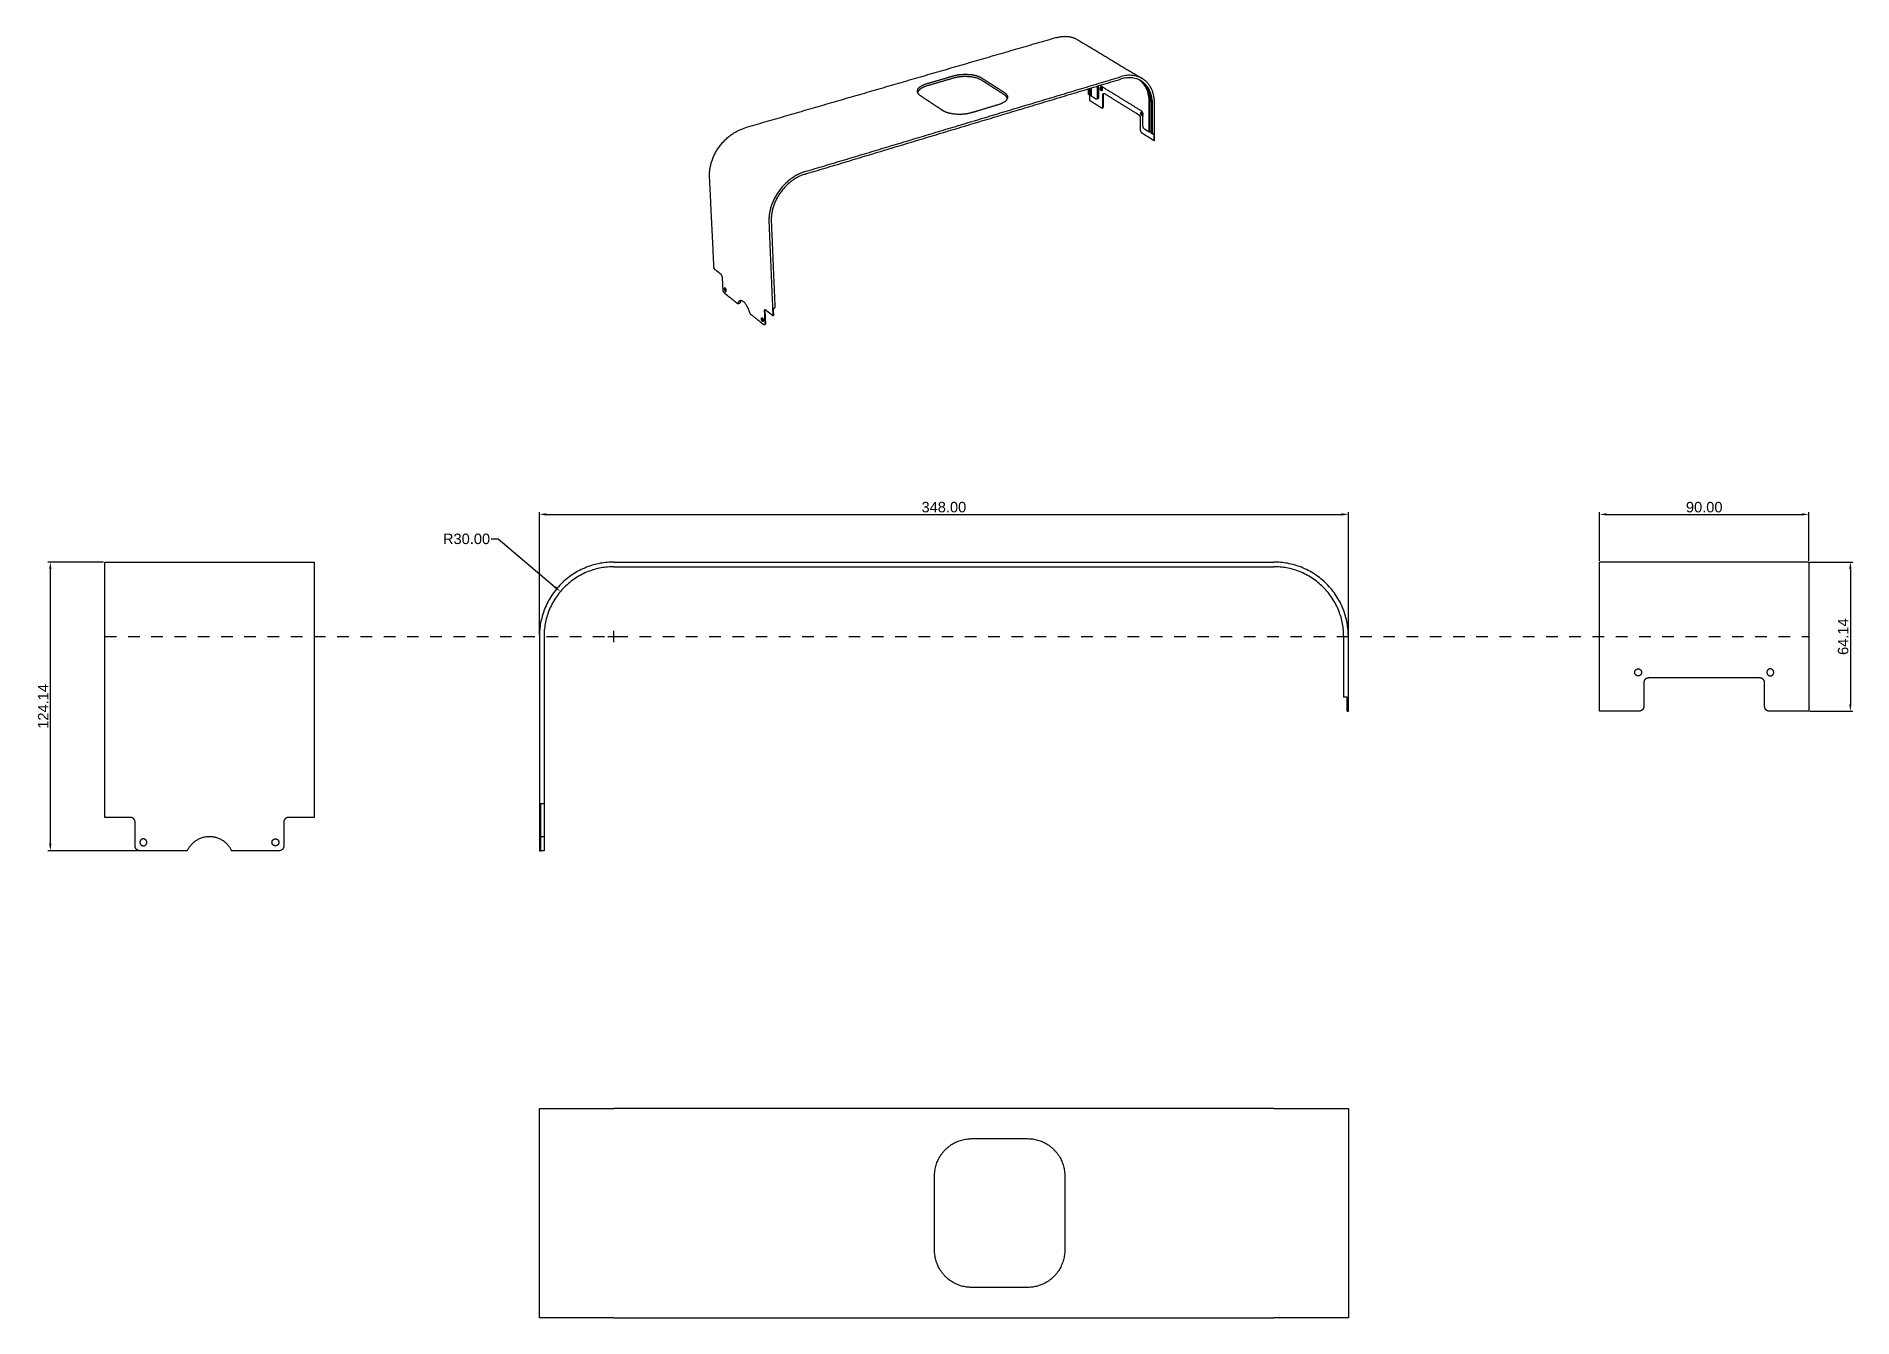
# Model space of a CAD drawing. Header units: millimetres. Extents: x 1430 to 4127, y -46 to 522.
# Drawn here: x 2257 to 3039, y -46 to 506 of the extents above; entities that cross this region are included whole.
import ezdxf

# ---------------------------------------------------------------- set-up
doc = ezdxf.new("R2010")
doc.units = ezdxf.units.MM
doc.header["$MEASUREMENT"] = 0
doc.linetypes.add('Tratteggiato', pattern=[10, 5, -5])
for name, color, linetype, true_color in [('2D', 7, 'Continuous', 0xfcfcfc), ('assi', 4, 'Tratteggiato', 0x00ffff), ('Quote e info', 96, 'Continuous', 0x007f00)]:
    doc.layers.add(name, color=color, linetype=linetype, true_color=true_color)
doc.styles.add('Arial', font='arial.ttf')
doc.dimstyles.new('Millimetro Piccolo', dxfattribs={"dimtxt": 4.5, "dimasz": 3, "dimexe": 1, "dimexo": 0.5, "dimgap": 0.8, "dimtad": 1, "dimtoh": 1, "dimzin": 1, "dimdsep": 46, "dimtxsty": 'Arial', "dimcen": 2.5, "dimadec": 1, "dimazin": 0, "dimtfac": 1, "dimtdec": 4, "dimtix": 1, "dimtmove": 1, "dimatfit": 3, "dimfxl": 1, "dimtolj": 1, "dimtzin": 1, "dimarcsym": 0})

msp = doc.modelspace()

# ---------------------------------------------------------------- blocks, each defined once
blk = doc.blocks.new('*D14')
at = {"layer": 'Defpoints', "color": 0, "transparency": 16777216}
for p in [(2482.79, 266.69), (2505.73, 247.35)]:
    blk.add_point(p, dxfattribs=at)
at = {"layer": 'Quote e info', "color": 0, "lineweight": -2, "transparency": 16777216}
for p, q in [((2452.93, 289.32), (2455.93, 289.32)), ((2455.93, 289.32), (2480.5, 268.62)), ((2503.23, 247.35), (2508.23, 247.35)), ((2505.73, 244.85), (2505.73, 249.85))]:
    blk.add_line(p, q, dxfattribs=at)
at = {"layer": 'Quote e info', "color": 0, "transparency": 16777216}
blk.add_solid([(2480.82, 269), (2480.17, 268.24), (2482.79, 266.69)], dxfattribs=at)
at = {"layer": 'Quote e info', "color": 0, "transparency": 16777216, "insert": (2442.39, 289.32), "char_height": 4.5, "attachment_point": 5, "style": 'Arial'}
blk.add_mtext('\\A1;R30.00', dxfattribs=at)
blk = doc.blocks.new('*D15')
at = {"layer": 'Defpoints', "color": 0, "transparency": 16777216}
for p in [(2286.79, 279.35), (2263.33, 155.21), (2301.79, 155.21)]:
    blk.add_point(p, dxfattribs=at)
at = {"layer": 'Quote e info', "color": 0, "lineweight": -2, "transparency": 16777216}
for p, q in [((2286.29, 279.35), (2262.33, 279.35)), ((2263.33, 276.35), (2263.33, 158.21)), ((2301.29, 155.21), (2262.33, 155.21))]:
    blk.add_line(p, q, dxfattribs=at)
at = {"layer": 'Quote e info', "color": 0, "transparency": 16777216}
for points in [[(2262.83, 276.35), (2263.83, 276.35), (2263.33, 279.35)], [(2262.83, 158.21), (2263.83, 158.21), (2263.33, 155.21)]]:
    blk.add_solid(points, dxfattribs=at)
at = {"layer": 'Quote e info', "color": 0, "transparency": 16777216, "insert": (2260.28, 217.28), "char_height": 4.5, "attachment_point": 5, "rotation": 90, "style": 'Arial'}
blk.add_mtext('\\A1;124.14', dxfattribs=at)
blk = doc.blocks.new('*D16')
at = {"layer": 'Defpoints', "color": 0, "transparency": 16777216}
for p in [(3019.82, 279.35), (3019.82, 215.21), (3037.69, 215.21)]:
    blk.add_point(p, dxfattribs=at)
at = {"layer": 'Quote e info', "color": 0, "lineweight": -2, "transparency": 16777216}
for p, q in [((3020.32, 279.35), (3038.69, 279.35)), ((3037.69, 276.35), (3037.69, 218.21)), ((3020.32, 215.21), (3038.69, 215.21))]:
    blk.add_line(p, q, dxfattribs=at)
at = {"layer": 'Quote e info', "color": 0, "transparency": 16777216}
for points in [[(3037.19, 276.35), (3038.19, 276.35), (3037.69, 279.35)], [(3037.19, 218.21), (3038.19, 218.21), (3037.69, 215.21)]]:
    blk.add_solid(points, dxfattribs=at)
at = {"layer": 'Quote e info', "color": 0, "transparency": 16777216, "insert": (3034.59, 247.28), "char_height": 4.5, "attachment_point": 5, "rotation": 90, "style": 'Arial'}
blk.add_mtext('\\A1;64.14', dxfattribs=at)
blk = doc.blocks.new('*D17')
at = {"layer": 'Defpoints', "color": 0, "transparency": 16777216}
for p in [(3019.82, 299.87), (2929.82, 279.35), (3019.82, 279.35)]:
    blk.add_point(p, dxfattribs=at)
at = {"layer": 'Quote e info', "color": 0, "lineweight": -2, "transparency": 16777216}
for p, q in [((2929.82, 279.85), (2929.82, 300.87)), ((2932.82, 299.87), (3016.82, 299.87)), ((3019.82, 279.85), (3019.82, 300.87))]:
    blk.add_line(p, q, dxfattribs=at)
at = {"layer": 'Quote e info', "color": 0, "transparency": 16777216}
for points in [[(2932.82, 300.37), (2932.82, 299.37), (2929.82, 299.87)], [(3016.82, 300.37), (3016.82, 299.37), (3019.82, 299.87)]]:
    blk.add_solid(points, dxfattribs=at)
at = {"layer": 'Quote e info', "color": 0, "transparency": 16777216, "insert": (2974.82, 302.96), "char_height": 4.5, "attachment_point": 5, "style": 'Arial'}
blk.add_mtext('\\A1;90.00', dxfattribs=at)
blk = doc.blocks.new('*D18')
at = {"layer": 'Defpoints', "color": 0, "transparency": 16777216}
for p in [(2821.73, 299.87), (2473.73, 247.35), (2821.73, 247.35)]:
    blk.add_point(p, dxfattribs=at)
at = {"layer": 'Quote e info', "color": 0, "lineweight": -2, "transparency": 16777216}
for p, q in [((2473.73, 247.85), (2473.73, 300.87)), ((2476.73, 299.87), (2818.73, 299.87)), ((2821.73, 247.85), (2821.73, 300.87))]:
    blk.add_line(p, q, dxfattribs=at)
at = {"layer": 'Quote e info', "color": 0, "transparency": 16777216}
for points in [[(2476.73, 300.37), (2476.73, 299.37), (2473.73, 299.87)], [(2818.73, 300.37), (2818.73, 299.37), (2821.73, 299.87)]]:
    blk.add_solid(points, dxfattribs=at)
at = {"layer": 'Quote e info', "color": 0, "transparency": 16777216, "insert": (2647.73, 302.97), "char_height": 4.5, "attachment_point": 5, "style": 'Arial'}
blk.add_mtext('\\A1;348.00', dxfattribs=at)

# ---------------------------------------------------------------- dimensions: what is measured, and where the dimension line sits
at = {"layer": 'Quote e info'}
for base, p1, p2, picture, middle in [((2821.73, 299.866), (2473.73, 247.354), (2821.73, 247.354), '*D18', (2647.73, 302.965)), ((3019.818, 299.866), (2929.818, 279.354), (3019.818, 279.354), '*D17', (2974.818, 302.964))]:
    dim = msp.add_linear_dim(base=base, p1=p1, p2=p2, dimstyle='Millimetro Piccolo', dxfattribs=at)
    dim.commit()
    dim.dimension.update_dxf_attribs({"geometry": picture, "text_midpoint": middle})
dim = msp.add_radius_dim(center=(2505.73, 247.354), mpoint=(2482.789, 266.686), dimstyle='Millimetro Piccolo', override={"dimtad": 0, "dimtofl": 0}, dxfattribs=at)
dim.commit()
dim.dimension.update_dxf_attribs({"geometry": '*D14', "text_midpoint": (2455.931, 289.318), "dimtype": 164})
for base, p1, p2, picture, middle in [((2263.334, 155.21), (2286.787, 279.354), (2301.787, 155.21), '*D15', (2260.275, 217.282)), ((3037.686, 215.21), (3019.818, 279.354), (3019.818, 215.21), '*D16', (3034.588, 247.282))]:
    dim = msp.add_linear_dim(base=base, p1=p1, p2=p2, angle=90, dimstyle='Millimetro Piccolo', dxfattribs=at)
    dim.commit()
    dim.dimension.update_dxf_attribs({"geometry": picture, "text_midpoint": middle})

# ---------------------------------------------------------------- linework, layer by layer
at = {"layer": '2D'}
for points, degree in [([(2696.253, 504.97), (2629.23, 485.538), (2562.208, 466.105)], 2), ([(2705.263, 504.066), (2719.133, 495.721), (2733.003, 487.376)], 2), ([(2588.064, 447.306), (2656.026, 467.739), (2723.988, 488.172)], 2), ([(2588.104, 446.257), (2656.048, 466.714), (2723.991, 487.17)], 2), ([(2709.754, 482.884), (2709.762, 481.756), (2709.77, 480.629)], 2), ([(2710.214, 480.353), (2709.992, 480.491), (2709.77, 480.629)], 2), ([(2710.196, 483.017), (2710.205, 481.685), (2710.214, 480.353)], 2), ([(2710.214, 480.353), (2710.433, 480.419), (2710.653, 480.485)], 2), ([(2710.43, 480.418), (2710.438, 479.179), (2710.447, 477.94)], 2), ([(2710.653, 480.485), (2710.644, 481.817), (2710.635, 483.149)], 2), ([(2710.653, 480.485), (2710.929, 480.314), (2711.205, 480.143)], 2), ([(2711.208, 479.737), (2711.196, 481.526), (2711.184, 483.314)], 2), ([(2713.085, 478.574), (2712.146, 479.156), (2711.208, 479.737)], 2), ([(2714.044, 478.715), (2713.719, 478.617), (2713.394, 478.518)], 2), ([(2713.654, 484.058), (2713.669, 481.611), (2713.683, 479.165)], 2), ([(2714.342, 479.365), (2714.328, 481.811), (2714.313, 484.256)], 2), ([(2732.753, 473.384), (2723.777, 478.894), (2714.801, 484.403)], 2), ([(2735.955, 477.263), (2735.956, 472.973), (2735.958, 468.683), (2735.96, 464.393)], 3), ([(2716.099, 474.759), (2715.993, 474.726), (2715.886, 474.694)], 2), ([(2733.386, 466.968), (2733.383, 469.492), (2733.381, 472.016)], 2), ([(2736.999, 463.75), (2736.998, 468.043), (2736.997, 472.336), (2736.997, 476.629)], 3), ([(2737.471, 463.456), (2737.471, 469.898), (2737.472, 476.34)], 2), ([(2738.358, 463.734), (2738.36, 470.174), (2738.361, 476.614)], 2), ([(2735.96, 464.393), (2734.987, 464.997), (2734.013, 465.6)], 2), ([(2735.96, 464.393), (2736.181, 464.463), (2736.403, 464.532)], 2), ([(2736.403, 464.532), (2736.701, 464.347), (2736.998, 464.163)], 2), ([(2737.471, 463.456), (2737.235, 463.603), (2736.999, 463.75)], 2), ([(2738.136, 463.665), (2737.804, 463.561), (2737.471, 463.456)], 2), ([(2738.136, 460.721), (2738.136, 462.193), (2738.136, 463.665)], 2), ([(2738.357, 460.79), (2738.358, 462.262), (2738.358, 463.734)], 2), ([(2738.136, 460.721), (2738.247, 460.755), (2738.357, 460.79)], 2), ([(2548.725, 408.53), (2547.834, 426.759), (2546.942, 444.987)], 2), ([(2572.458, 425.591), (2573.25, 406.983), (2574.042, 388.374)], 2), ([(2573.48, 425.906), (2574.267, 407.303), (2575.053, 388.7)], 2), ([(2548.873, 405.516), (2548.799, 407.023), (2548.725, 408.53)], 2), ([(2559.262, 390.547), (2559.637, 390.667), (2560.011, 390.787)], 2), ([(2559.262, 390.547), (2559.137, 390.507), (2559.012, 390.467)], 2), ([(2574.042, 388.374), (2574.108, 386.836), (2574.173, 385.298)], 2), ([(2574.426, 385.38), (2574.299, 385.339), (2574.173, 385.298)], 2), ([(2574.295, 388.455), (2574.674, 388.578), (2575.053, 388.7)], 2), ([(2574.295, 388.455), (2574.36, 386.918), (2574.426, 385.38)], 2), ([(2570.731, 381.454), (2570.612, 381.416), (2570.493, 381.377)], 2), ([(2286.787, 279.354), (2331.787, 279.354), (2376.787, 279.354)], 2), ([(2286.787, 247.354), (2286.787, 263.354), (2286.787, 279.354)], 2), ([(2376.787, 279.354), (2376.787, 263.354), (2376.787, 247.354)], 2), ([(2505.73, 279.354), (2647.73, 279.354), (2789.73, 279.354)], 2), ([(2505.73, 277.354), (2647.73, 277.354), (2789.73, 277.354)], 2), ([(2929.818, 247.354), (2929.818, 263.354), (2929.818, 279.354)], 2), ([(3019.818, 279.354), (2974.818, 279.354), (2929.818, 279.354)], 2), ([(3019.818, 279.354), (3019.818, 263.354), (3019.818, 247.354)], 2), ([(2286.787, 175.498), (2286.787, 211.426), (2286.787, 247.354)], 2), ([(2376.787, 247.354), (2376.787, 211.426), (2376.787, 175.498)], 2), ([(2473.73, 247.354), (2473.73, 211.426), (2473.73, 175.498)], 2), ([(2475.73, 247.354), (2475.73, 211.426), (2475.73, 175.498)], 2), ([(2819.73, 221.21), (2819.73, 234.282), (2819.73, 247.354)], 2), ([(2821.73, 221.21), (2821.73, 234.282), (2821.73, 247.354)], 2), ([(2929.818, 221.21), (2929.818, 234.282), (2929.818, 247.354)], 2), ([(3019.818, 247.354), (3019.818, 234.282), (3019.818, 221.21)], 2), ([(2821.23, 221.21), (2820.48, 221.21), (2819.73, 221.21)], 2), ([(2821.23, 215.21), (2821.23, 218.21), (2821.23, 221.21)], 2), ([(2821.73, 215.21), (2821.73, 218.21), (2821.73, 221.21)], 2), ([(2929.818, 215.21), (2929.818, 218.21), (2929.818, 221.21)], 2), ([(3019.818, 221.21), (3019.818, 218.21), (3019.818, 215.21)], 2), ([(2821.23, 215.21), (2821.48, 215.21), (2821.73, 215.21)], 2), ([(2286.787, 169.498), (2286.787, 172.498), (2286.787, 175.498)], 2), ([(2376.787, 175.498), (2376.787, 172.498), (2376.787, 169.498)], 2), ([(2473.73, 175.498), (2473.73, 172.498), (2473.73, 169.498)], 2), ([(2474.23, 175.498), (2474.23, 172.498), (2474.23, 169.498)], 2), ([(2474.23, 175.498), (2474.98, 175.498), (2475.73, 175.498)], 2), ([(2475.73, 175.498), (2475.73, 174.832), (2475.73, 174.165), (2475.73, 173.498)], 3), ([(2475.73, 173.498), (2475.73, 168.354), (2475.73, 163.21)], 2), ([(2474.23, 169.498), (2473.98, 169.498), (2473.73, 169.498)], 2), ([(2473.73, 169.498), (2473.73, 162.354), (2473.73, 155.21)], 2), ([(2474.23, 169.498), (2474.23, 162.354), (2474.23, 155.21)], 2), ([(2475.73, 161.21), (2474.98, 161.21), (2474.23, 161.21)], 2), ([(2475.73, 163.21), (2475.73, 162.211), (2475.73, 161.211)], 2), ([(2475.73, 161.21), (2475.73, 160.21), (2475.73, 159.21)], 2), ([(2475.73, 159.21), (2475.73, 157.212), (2475.73, 155.214)], 2), ([(2473.73, 155.21), (2473.98, 155.21), (2474.23, 155.21)], 2), ([(2475.73, 155.21), (2474.98, 155.21), (2474.23, 155.21)], 2), ([(2475.73, 155.21), (2475.73, 155.212), (2475.73, 155.214)], 2), ([(2473.73, -45.659), (2473.73, -0.659), (2473.73, 44.341)], 2), ([(2473.73, 44.341), (2489.73, 44.341), (2505.73, 44.341)], 2), ([(2789.73, 44.341), (2647.73, 44.341), (2505.73, 44.341)], 2), ([(2789.73, 44.341), (2805.73, 44.341), (2821.73, 44.341)], 2), ([(2821.73, 44.341), (2821.73, -0.659), (2821.73, -45.659)], 2), ([(2505.73, -45.659), (2489.73, -45.659), (2473.73, -45.659)], 2), ([(2505.73, -45.659), (2647.73, -45.659), (2789.73, -45.659)], 2), ([(2821.73, -45.659), (2805.73, -45.659), (2789.73, -45.659)], 2)]:
    msp.add_open_spline(points, degree=degree, dxfattribs=at)
for points, weights, degree in [([(2696.253, 504.97), (2701.319, 506.439), (2705.263, 504.066)], [2847.39699635, 2487.43056759, 2448.33890413], 2), ([(2738.361, 476.614), (2738.365, 492.494), (2723.988, 488.172)], [2807.42402225, 1977.1502739, 2778.7721194], 2), ([(2737.472, 476.34), (2737.472, 491.229), (2723.991, 487.17)], [2806.34023395, 1976.88381248, 2779.47907502], 2), ([(2732.675, 472.49), (2732.675, 472.687), (2732.724, 472.836), (2732.804, 472.918)], [2826.67274715, 2826.53079655, 2826.28154469, 2825.99042308], 3), ([(2546.942, 444.987), (2546.138, 461.446), (2562.208, 466.105)], [2687.46973504, 1892.32978398, 2693.49905778], 2), ([(2588.064, 447.306), (2571.743, 442.399), (2572.458, 425.591)], [2624.87418082, 1843.80466812, 2618.84485808], 2), ([(2588.104, 446.257), (2572.814, 441.653), (2573.48, 425.906)], [2625.58113645, 1845.07091756, 2619.92864638], 2), ([(2569.54, 384.464), (2569.492, 384.379), (2569.467, 384.247), (2569.475, 384.076)], [2663.6655395, 2663.89651387, 2664.09066236, 2664.20954734], 3), ([(2505.73, 279.354), (2473.73, 279.354), (2473.73, 247.354)], [1, 0.707106781185, 1], 2), ([(2505.73, 277.354), (2475.73, 277.354), (2475.73, 247.354)], [1, 0.707106900397, 1], 2), ([(2821.73, 247.354), (2821.73, 279.354), (2789.73, 279.354)], [1, 0.707106781187, 1], 2), ([(2819.73, 247.354), (2819.73, 277.354), (2789.73, 277.354)], [1, 0.707106900396, 1], 2)]:
    msp.add_rational_spline(points, weights, degree=degree, dxfattribs=at)
for points, weights, degree, knots in [([(2647.247, 473.576), (2648.525, 472.729), (2650.559, 472.155), (2655.239, 471.807), (2657.689, 472.049), (2659.707, 472.652), (2663.5, 473.786), (2667.282, 474.917), (2671.052, 476.045), (2673.047, 476.641), (2674.439, 477.545), (2675.409, 479.563), (2674.951, 480.594), (2673.656, 481.422), (2670.413, 483.496), (2667.19, 485.557), (2663.985, 487.607), (2662.715, 488.419), (2660.719, 488.967), (2656.148, 489.298), (2653.757, 489.068), (2651.781, 488.493), (2648.047, 487.404), (2644.302, 486.313), (2640.545, 485.218), (2638.548, 484.636), (2637.124, 483.75), (2636.051, 481.756), (2636.451, 480.729), (2637.704, 479.899), (2640.866, 477.804), (2644.047, 475.696), (2647.247, 473.576)], [2721.77595067, 2718.54031311, 2716.35068035, 2715.02679649, 2715.94677048, 2718.24627894, 2722.58143214, 2726.91658534, 2731.25173854, 2733.55124762, 2737.04192502, 2744.86979937, 2748.88638725, 2752.12202306, 2760.25534181, 2768.38866056, 2776.52197931, 2779.75761688, 2781.94724828, 2783.2711306, 2782.35115683, 2780.05165104, 2775.71649784, 2771.38134464, 2767.04619144, 2764.7466822, 2761.25600551, 2753.42812958, 2749.41154189, 2746.17590692, 2738.04258817, 2729.90926942, 2721.77595067], 3, [1755.7118802, 1755.7118802, 1755.7118802, 1755.7118802, 1768.2782509, 1768.2782509, 1780.8446214, 1780.8446214, 1780.8446214, 1804.8446214, 1804.8446214, 1804.8446214, 1817.410992, 1817.410992, 1829.9773626, 1829.9773626, 1829.9773626, 1861.9773626, 1861.9773626, 1861.9773626, 1874.5437336, 1874.5437336, 1887.1101038, 1887.1101038, 1887.1101038, 1911.1101038, 1911.1101038, 1911.1101038, 1923.6764771, 1923.6764771, 1936.2428451, 1936.2428451, 1936.2428451, 1968.2428451, 1968.2428451, 1968.2428451, 1968.2428451]), ([(2675.043, 478.863), (2674.863, 479.417), (2674.4, 479.947), (2673.672, 480.413), (2670.43, 482.489), (2667.208, 484.553), (2664.004, 486.605), (2662.734, 487.418), (2660.738, 487.967), (2656.169, 488.298), (2653.778, 488.068), (2651.803, 487.492), (2648.07, 486.402), (2644.326, 485.309), (2640.57, 484.213), (2638.573, 483.63), (2637.149, 482.744), (2636.541, 481.611), (2636.486, 481.475), (2636.447, 481.339)], [2746.78961091, 2748.94485677, 2751.01028357, 2752.82897869, 2760.96229744, 2769.09561619, 2777.22893494, 2780.46457251, 2782.65420391, 2783.97808623, 2783.05811245, 2780.75860667, 2776.42345347, 2772.08830027, 2767.75314707, 2765.45363783, 2761.96296114, 2757.51796489, 2756.98501762, 2756.45238773], 3, [1822.9140223, 1822.9140223, 1822.9140223, 1822.9140223, 1829.9773626, 1829.9773626, 1829.9773626, 1861.9773626, 1861.9773626, 1861.9773626, 1874.5437336, 1874.5437336, 1887.1101038, 1887.1101038, 1887.1101038, 1911.1101038, 1911.1101038, 1911.1101038, 1923.6764771, 1923.6764771, 1925.3815284, 1925.3815284, 1925.3815284, 1925.3815284]), ([(2710.447, 477.94), (2712.151, 476.88), (2713.861, 475.817), (2715.576, 474.751), (2715.736, 474.651), (2715.89, 474.656), (2716.003, 474.767), (2716.116, 474.877), (2716.178, 475.083), (2716.177, 475.339), (2716.168, 476.996), (2716.159, 478.655), (2716.15, 480.315), (2716.149, 480.572), (2716.211, 480.779), (2716.324, 480.89), (2716.437, 481.001), (2716.591, 481.008), (2716.753, 480.909), (2721.641, 477.898), (2726.572, 474.862), (2731.545, 471.799), (2731.71, 471.697), (2731.869, 471.496), (2731.987, 471.24), (2732.104, 470.984), (2732.17, 470.694), (2732.171, 470.435), (2732.173, 468.756), (2732.175, 467.078), (2732.177, 465.402), (2732.178, 465.143), (2732.244, 464.854), (2732.361, 464.598), (2732.478, 464.342), (2732.637, 464.14), (2732.803, 464.037), (2734.575, 462.935), (2736.353, 461.829), (2738.136, 460.721)], [2887.14013422, 2882.81930863, 2878.49848304, 2874.17765746, 2873.77320304, 2873.3108314, 2872.89225904, 2872.47368668, 2872.13320085, 2871.94570456, 2870.73351716, 2869.52132976, 2868.30914236, 2868.12164607, 2867.78116025, 2867.36258788, 2866.94401562, 2866.48164411, 2866.07718947, 2853.87721127, 2841.67723306, 2829.47725486, 2829.07280044, 2828.75939403, 2828.60598146, 2828.4525689, 2828.47171693, 2828.65921322, 2829.87140062, 2831.08358802, 2832.29577543, 2832.48327172, 2832.50241975, 2832.34900719, 2832.19559462, 2831.88218821, 2831.47773379, 2827.15690828, 2822.83608277, 2818.51525726], 3, [365.5741971, 365.5741971, 365.5741971, 365.5741971, 382.5741971, 382.5741971, 382.5741971, 384.1449935, 384.1449935, 384.1449935, 385.7157898, 385.7157898, 385.7157898, 396.0037401, 396.0037401, 396.0037401, 397.5745366, 397.5745366, 397.5745366, 399.1453328, 399.1453328, 399.1453328, 447.1453331, 447.1453331, 447.1453331, 448.7161294, 448.7161294, 448.7161294, 450.2869257, 450.2869257, 450.2869257, 460.5748761, 460.5748761, 460.5748761, 462.1456724, 462.1456724, 462.1456724, 463.7164687, 463.7164687, 463.7164687, 480.7164687, 480.7164687, 480.7164687, 480.7164687]), ([(2714.044, 478.715), (2714.055, 478.719), (2714.1, 478.736), (2714.172, 478.785), (2714.247, 478.886), (2714.302, 479.019), (2714.335, 479.18), (2714.342, 479.301), (2714.342, 479.365)], [2875.77480632, 2875.73872074, 2875.59296511, 2875.34262236, 2875.04350052, 2874.77918817, 2874.55860855, 2874.44630723, 2874.39982948], 3, [1.0469173, 1.0469173, 1.0469173, 1.0469173, 1.1762418, 1.5707979, 1.9653541, 2.3561973, 2.7470402, 3.1415959, 3.1415959, 3.1415959, 3.1415959]), ([(2715.861, 482.624), (2715.858, 483.026), (2715.653, 483.477), (2715.401, 483.631), (2715.149, 483.786), (2714.947, 483.586), (2714.95, 483.184), (2714.952, 482.783), (2715.158, 482.332), (2715.409, 482.178), (2715.661, 482.023), (2715.863, 482.223), (2715.861, 482.624)], [2867.44590239, 2867.15307178, 2867.42775907, 2868.05943362, 2868.69110817, 2869.44056768, 2869.73339829, 2870.0262289, 2869.75154161, 2869.11986706, 2868.48819251, 2867.738733, 2867.44590239], 3, [-9.424778, -9.424778, -9.424778, -9.424778, -7.0685835, -7.0685835, -7.0685835, -4.712389, -4.712389, -4.712389, -2.3561945, -2.3561945, -2.3561945, 0, 0, 0, 0]), ([(2715.294, 483.677), (2715.216, 483.595), (2715.168, 483.447), (2715.172, 482.849), (2715.377, 482.399), (2715.666, 482.221), (2715.702, 482.206), (2715.736, 482.198)], [2869.31516074, 2869.60922479, 2869.86128096, 2870.29717597, 2870.02248869, 2869.29808027, 2869.20280788, 2869.10681442], 3, [-5.863524, -5.863524, -5.863524, -5.863524, -4.712389, -4.712389, -2.3561945, -2.3561945, -2.01029, -2.01029, -2.01029, -2.01029]), ([(2716.099, 474.759), (2716.146, 474.774), (2716.188, 474.799), (2716.222, 474.834), (2716.335, 474.944), (2716.398, 475.15), (2716.396, 475.406), (2716.387, 477.063), (2716.379, 478.722), (2716.37, 480.381), (2716.368, 480.638), (2716.431, 480.845), (2716.544, 480.957), (2716.551, 480.964), (2716.559, 480.971), (2716.567, 480.977)], [1, 0.980698866347, 0.980698866347, 1, 0.999854316538, 0.999735810975, 0.999670553182, 0.999248653236, 0.99882675329, 0.998404853345, 0.998339595551, 0.998221089988, 0.998075406526, 0.99806585975, 0.99805624751, 0.998046579768], 3, [0, 0, 0, 0, 0.1455341, 0.1455341, 0.1455341, 1.7163304, 1.7163304, 1.7163304, 12.0042807, 12.0042807, 12.0042807, 13.5750773, 13.5750773, 13.5750773, 13.6780131, 13.6780131, 13.6780131, 13.6780131]), ([(2732.454, 472.422), (2732.453, 472.828), (2732.663, 473.029), (2732.922, 472.869), (2733.146, 472.732), (2733.333, 472.373), (2733.381, 472.016)], [2826.40180007, 2826.10896946, 2825.35950995, 2824.7278354, 2824.18384209, 2823.90460921, 2824.0246038], 3, [-9.424778, -9.424778, -9.424778, -9.424778, -7.0685835, -7.0685835, -7.0685835, -5.0394467, -5.0394467, -5.0394467, -5.0394467]), ([(2733.381, 471.687), (2733.334, 471.389), (2733.147, 471.26), (2732.924, 471.398), (2732.665, 471.557), (2732.454, 472.016), (2732.454, 472.422)], [2824.26185031, 2824.61381947, 2825.24466016, 2825.78826884, 2826.41994339, 2826.69463068, 2826.40180007], 3, [-4.3838966, -4.3838966, -4.3838966, -4.3838966, -2.3561945, -2.3561945, -2.3561945, 0, 0, 0, 0]), ([(2733.264, 471.417), (2733.226, 471.425), (2733.186, 471.441), (2732.886, 471.626), (2732.676, 472.084), (2732.675, 472.49)], [2825.75362451, 2825.8569166, 2825.95953287, 2826.69089047, 2826.96557775, 2826.67274715], 3, [-2.7280199, -2.7280199, -2.7280199, -2.7280199, -2.3561945, -2.3561945, 0, 0, 0, 0]), ([(2559.012, 390.467), (2557.116, 391.996), (2555.226, 393.52), (2553.344, 395.037), (2553.198, 395.155), (2553.052, 395.374), (2552.827, 395.917), (2552.757, 396.219), (2552.744, 396.485), (2552.67, 398.039), (2552.595, 399.594), (2552.52, 401.15), (2552.512, 401.318), (2552.504, 401.485), (2552.496, 401.653), (2552.483, 401.92), (2552.413, 402.222), (2552.188, 402.765), (2552.042, 402.983), (2551.896, 403.1), (2550.886, 403.907), (2549.878, 404.713), (2548.873, 405.516)], [2693.02878785, 2698.22022739, 2703.41166694, 2708.60310648, 2709.0075609, 2709.32096731, 2709.62779245, 2709.60864441, 2709.42114812, 2708.32678666, 2707.23242519, 2706.13806373, 2706.02023779, 2705.90241186, 2705.78458592, 2705.59708964, 2705.57794158, 2705.88476671, 2706.1981731, 2706.60262755, 2709.39845587, 2712.1942842, 2714.99011252], 3, [334.5125958, 334.5125958, 334.5125958, 334.5125958, 354.9379684, 354.9379684, 354.9379684, 356.5087647, 356.5087647, 358.079561, 358.079561, 358.079561, 360.856473, 360.856473, 360.856473, 361.1554532, 361.1554532, 361.1554532, 362.7262496, 362.7262496, 364.2970458, 364.2970458, 364.2970458, 375.2970458, 375.2970458, 375.2970458, 375.2970458]), ([(2554.049, 395.765), (2554.025, 395.778), (2554.002, 395.793), (2553.981, 395.81), (2553.752, 395.994), (2553.55, 396.481), (2553.531, 396.896), (2553.522, 397.066), (2553.546, 397.198), (2553.592, 397.283)], [1, 0.996487056772, 0.996487056772, 1, 1.0002333548, 1.00033483047, 1.00022665225, 1.00018243489, 1.00011003417, 1.00002394139], 3, [0, 0, 0, 0, 0.0816372, 0.0816372, 0.0816372, 2.4378317, 2.4378317, 2.4378317, 3.4009156, 3.4009156, 3.4009156, 3.4009156]), ([(2560.57, 391.841), (2560.516, 391.787), (2560.376, 391.626), (2560.179, 391.291), (2560.061, 390.965), (2560.011, 390.787)], [2691.29818966, 2691.52919602, 2692.14583304, 2693.10411431, 2693.78784191, 2694.11257615], 3, [324.4370219, 324.4370219, 324.4370219, 324.4370219, 326.7175604, 330.6150781, 334.5125958, 334.5125958, 334.5125958, 334.5125958]), ([(2574.173, 385.298), (2573.117, 386.143), (2572.063, 386.985), (2571.011, 387.826), (2570.859, 387.947), (2570.718, 387.956), (2570.519, 387.744), (2570.47, 387.533), (2570.482, 387.262), (2570.49, 387.092), (2570.497, 386.922), (2570.504, 386.752), (2570.573, 385.173), (2570.642, 383.595), (2570.71, 382.019), (2570.722, 381.749), (2570.673, 381.539), (2570.475, 381.33), (2570.335, 381.34), (2570.183, 381.462), (2568.243, 383.026), (2566.311, 384.583), (2564.386, 386.135)], [2646.36523556, 2649.1610638, 2651.95689205, 2654.75272029, 2655.15717474, 2655.61954637, 2656.4566911, 2656.79717691, 2656.98467318, 2657.10249912, 2657.22032506, 2657.338151, 2658.43251246, 2659.52687392, 2660.62123539, 2660.80873168, 2661.1492175, 2661.98636223, 2662.44873386, 2662.85318828, 2668.04462782, 2673.23606737, 2678.42750691], 3, [231.3813626, 231.3813626, 231.3813626, 231.3813626, 242.3813623, 242.3813623, 242.3813623, 243.9521585, 243.9521585, 245.5229549, 245.5229549, 245.5229549, 245.821935, 245.821935, 245.821935, 248.598847, 248.598847, 248.598847, 250.1696434, 250.1696434, 251.7404397, 251.7404397, 251.7404397, 272.1658122, 272.1658122, 272.1658122, 272.1658122]), ([(2569.475, 384.076), (2569.493, 383.654), (2569.7, 383.159), (2569.936, 382.969), (2569.96, 382.949), (2569.986, 382.932), (2570.014, 382.918)], [2664.20954734, 2664.50237795, 2664.22769067, 2663.59601612, 2651.8701486, 2651.8701486, 2663.59601612], 3, [-9.424778, -9.424778, -9.424778, -9.424778, -7.0685835, -7.0685835, -7.0685835, -6.9749806, -6.9749806, -6.9749806, -6.9749806]), ([(2570.854, 387.912), (2570.766, 387.801), (2570.723, 387.599), (2570.734, 387.344), (2570.742, 387.174), (2570.749, 387.003), (2570.756, 386.833), (2570.825, 385.255), (2570.894, 383.677), (2570.962, 382.101), (2570.974, 381.831), (2570.925, 381.62), (2570.826, 381.516), (2570.8, 381.488), (2570.768, 381.467), (2570.731, 381.454)], [2656.38019625, 2656.76613453, 2657.07886158, 2657.25562026, 2657.3734462, 2657.49127214, 2657.60909807, 2658.70345954, 2659.797821, 2660.89218246, 2661.07967875, 2661.42016458, 2661.83873694, 2605.9026917, 2605.9026917, 2661.83873694], 3, [244.0421154, 244.0421154, 244.0421154, 244.0421154, 245.5229549, 245.5229549, 245.5229549, 245.821935, 245.821935, 245.821935, 248.598847, 248.598847, 248.598847, 250.1696434, 250.1696434, 250.1696434, 250.2836571, 250.2836571, 250.2836571, 250.2836571]), ([(3019.818, 215.21), (3014.151, 215.21), (3008.485, 215.21), (3002.818, 215.21), (3002.281, 215.21), (3001.784, 215.416), (3001.404, 215.796), (3001.024, 216.176), (3000.818, 216.673), (3000.818, 217.21), (3000.818, 220.64), (3000.818, 224.069), (3000.818, 227.498), (3000.818, 228.036), (3000.612, 228.532), (3000.232, 228.913), (2999.852, 229.293), (2999.356, 229.498), (2998.818, 229.498), (2982.818, 229.498), (2966.818, 229.498), (2950.818, 229.498), (2950.281, 229.498), (2949.784, 229.293), (2949.404, 228.913), (2949.024, 228.532), (2948.818, 228.036), (2948.818, 227.498), (2948.818, 224.069), (2948.818, 220.64), (2948.818, 217.21), (2948.818, 216.673), (2948.612, 216.176), (2948.232, 215.796), (2947.852, 215.416), (2947.356, 215.21), (2946.818, 215.21), (2941.151, 215.21), (2935.485, 215.21), (2929.818, 215.21)], [1, 1, 1, 1, 0.949253021674, 0.949253021674, 1, 0.949253021679, 0.949253021679, 1, 1, 1, 1, 0.949253021679, 0.949253021679, 1, 0.949253033313, 0.949253033313, 1, 1, 1, 1, 0.949253021674, 0.949253021674, 1, 0.949253021669, 0.949253021669, 1, 1, 1, 1, 0.949253021669, 0.949253021669, 1, 0.949253021674, 0.949253021674, 1, 1, 1, 1], 3, [365.5741971, 365.5741971, 365.5741971, 365.5741971, 382.5741971, 382.5741971, 382.5741971, 384.1449935, 384.1449935, 384.1449935, 385.7157898, 385.7157898, 385.7157898, 396.0037401, 396.0037401, 396.0037401, 397.5745365, 397.5745365, 397.5745365, 399.1453328, 399.1453328, 399.1453328, 447.1453331, 447.1453331, 447.1453331, 448.7161294, 448.7161294, 448.7161294, 450.2869257, 450.2869257, 450.2869257, 460.5748761, 460.5748761, 460.5748761, 462.1456724, 462.1456724, 462.1456724, 463.7164687, 463.7164687, 463.7164687, 480.7164687, 480.7164687, 480.7164687, 480.7164687]), ([(2947.904, 231.913), (2947.904, 233.413), (2946.404, 233.413), (2944.904, 233.413), (2944.904, 231.913), (2944.904, 230.413), (2946.404, 230.413), (2947.904, 230.413), (2947.904, 231.913)], [1, 0.707106781187, 1, 0.707106781187, 1, 0.707106781187, 1, 0.707106781187, 1], 2, [0, 0, 0, 2.3561945, 2.3561945, 4.712389, 4.712389, 7.0685835, 7.0685835, 9.424778, 9.424778, 9.424778]), ([(3001.732, 231.913), (3001.732, 233.413), (3003.232, 233.413), (3004.732, 233.413), (3004.732, 231.913), (3004.732, 230.413), (3003.232, 230.413), (3001.732, 230.413), (3001.732, 231.913)], [1, 0.707106781187, 1, 0.707106781187, 1, 0.707106781187, 1, 0.707106781187, 1], 2, [0, 0, 0, 2.3561945, 2.3561945, 4.712389, 4.712389, 7.0685835, 7.0685835, 9.424778, 9.424778, 9.424778]), ([(2322.212, 155.21), (2315.404, 155.21), (2308.595, 155.21), (2301.787, 155.21), (2300.615, 155.21), (2299.787, 156.039), (2299.787, 157.21), (2299.787, 160.306), (2299.787, 163.402), (2299.787, 166.498), (2299.787, 166.832), (2299.787, 167.165), (2299.787, 167.498), (2299.787, 168.67), (2298.958, 169.498), (2297.787, 169.498), (2294.12, 169.498), (2290.454, 169.498), (2286.787, 169.498)], [1, 1, 1, 1, 0.804737854124, 0.804737854124, 1, 1, 1, 1, 1, 1, 1, 0.804737854124, 0.804737854124, 1, 1, 1, 1], 3, [334.5125958, 334.5125958, 334.5125958, 334.5125958, 354.9379684, 354.9379684, 354.9379684, 358.079561, 358.079561, 358.079561, 360.856473, 360.856473, 360.856473, 361.1554532, 361.1554532, 361.1554532, 364.2970458, 364.2970458, 364.2970458, 375.2970458, 375.2970458, 375.2970458, 375.2970458]), ([(2376.787, 169.498), (2373.12, 169.498), (2369.454, 169.498), (2365.787, 169.498), (2364.615, 169.498), (2363.787, 168.67), (2363.787, 167.498), (2363.787, 167.165), (2363.787, 166.832), (2363.787, 166.498), (2363.787, 163.402), (2363.787, 160.306), (2363.787, 157.21), (2363.787, 156.039), (2362.958, 155.21), (2361.787, 155.21), (2354.978, 155.21), (2348.17, 155.21), (2341.362, 155.21)], [1, 1, 1, 1, 0.804737854124, 0.804737854124, 1, 1, 1, 1, 1, 1, 1, 0.804737854124, 0.804737854124, 1, 1, 1, 1], 3, [231.3813626, 231.3813626, 231.3813626, 231.3813626, 242.3813623, 242.3813623, 242.3813623, 245.5229549, 245.5229549, 245.5229549, 245.821935, 245.821935, 245.821935, 248.598847, 248.598847, 248.598847, 251.7404397, 251.7404397, 251.7404397, 272.1658122, 272.1658122, 272.1658122, 272.1658122]), ([(2304.873, 158.796), (2304.873, 157.296), (2303.373, 157.296), (2301.873, 157.296), (2301.873, 158.796), (2301.873, 160.296), (2303.373, 160.296), (2304.873, 160.296), (2304.873, 158.796)], [1, 0.707106781187, 1, 0.707106781187, 1, 0.707106781187, 1, 0.707106781187, 1], 2, [0, 0, 0, 2.3561945, 2.3561945, 4.712389, 4.712389, 7.0685835, 7.0685835, 9.424778, 9.424778, 9.424778]), ([(2341.362, 155.21), (2338.466, 161.229), (2331.787, 161.229), (2325.108, 161.229), (2322.212, 155.21)], [1, 0.846620624256, 1, 0.846620624256, 1], 2, [0, 0, 0, 11.9254075, 11.9254075, 23.8508151, 23.8508151, 23.8508151]), ([(2358.701, 158.796), (2358.701, 157.296), (2360.201, 157.296), (2361.701, 157.296), (2361.701, 158.796), (2361.701, 160.296), (2360.201, 160.296), (2358.701, 160.296), (2358.701, 158.796)], [1, 0.707106781187, 1, 0.707106781187, 1, 0.707106781187, 1, 0.707106781187, 1], 2, [0, 0, 0, 2.3561945, 2.3561945, 4.712389, 4.712389, 7.0685835, 7.0685835, 9.424778, 9.424778, 9.424778]), ([(2643.73, -16.648), (2643.73, -26.021), (2650.358, -32.648), (2659.73, -32.648), (2667.73, -32.648), (2675.73, -32.648), (2683.73, -32.648), (2693.103, -32.648), (2699.73, -26.021), (2699.73, -16.648), (2699.73, -5.982), (2699.73, 4.685), (2699.73, 15.352), (2699.73, 24.724), (2693.103, 31.352), (2683.73, 31.352), (2675.73, 31.352), (2667.73, 31.352), (2659.73, 31.352), (2650.358, 31.352), (2643.73, 24.724), (2643.73, 15.352), (2643.73, 4.685), (2643.73, -5.982), (2643.73, -16.648)], [1, 0.804737933597, 0.804737933597, 1, 1, 1, 1, 0.80473801307, 0.80473801307, 1, 1, 1, 1, 0.804738092543, 0.804738092543, 1, 1, 1, 1, 0.804737854124, 0.804737854124, 1, 1, 1, 1], 3, [0, 0, 0, 0, 25.1327401, 25.1327401, 25.1327401, 49.1327401, 49.1327401, 49.1327401, 74.265479, 74.265479, 74.265479, 106.265479, 106.265479, 106.265479, 131.3982167, 131.3982167, 131.3982167, 155.3982167, 155.3982167, 155.3982167, 180.530958, 180.530958, 180.530958, 212.530958, 212.530958, 212.530958, 212.530958])]:
    msp.add_rational_spline(points, weights, degree=degree, knots=knots, dxfattribs=at)
for points, knots in [([(2731.75, 486.796), (2732.105, 486.531), (2732.758, 485.965), (2733.886, 484.674), (2734.978, 482.788), (2735.783, 480.152), (2735.955, 478.259), (2735.955, 477.263)], [0, 0, 0, 0, 1.3289033, 2.5851828, 5.1305784, 7.8195071, 10.8059608, 10.8059608, 10.8059608, 10.8059608]), ([(2736.997, 476.629), (2736.997, 477.171), (2736.945, 478.225), (2736.636, 480.205), (2735.901, 482.458), (2734.422, 484.808), (2733.058, 486.021), (2732.293, 486.515)], [0, 0, 0, 0, 1.6265439, 3.1613314, 6.0043259, 8.6889441, 11.4204709, 11.4204709, 11.4204709, 11.4204709]), ([(2713.683, 479.165), (2713.684, 479.104), (2713.678, 478.989), (2713.646, 478.829), (2713.593, 478.695), (2713.518, 478.59), (2713.424, 478.522), (2713.313, 478.497), (2713.196, 478.515), (2713.122, 478.551), (2713.085, 478.574)], [0, 0, 0, 0, 0.1825841, 0.3453196, 0.4882891, 0.6137622, 0.7256644, 0.8326549, 0.9467454, 1.0775261, 1.0775261, 1.0775261, 1.0775261]), ([(2736.403, 464.532), (2736.402, 468.376), (2736.401, 472.481), (2736.4, 476.793), (2736.4, 477.316), (2736.399, 477.634), (2736.395, 477.799), (2736.39, 477.971), (2736.383, 478.166), (2736.368, 478.445), (2736.333, 478.922), (2736.21, 480.027), (2735.893, 481.528), (2735.319, 483.086), (2734.888, 483.927), (2734.694, 484.261)], [0, 0, 0, 0, 11.5333494, 12.3138456, 12.9363022, 13.1015092, 13.2669377, 13.4314614, 13.6191177, 13.8526999, 14.2705732, 15.0510414, 17.1892396, 18.859549, 20.0197834, 20.0197834, 20.0197834, 20.0197834]), ([(2733.381, 472.016), (2733.381, 472.083), (2733.372, 472.219), (2733.323, 472.494), (2733.213, 472.82), (2733.045, 473.108), (2732.883, 473.289), (2732.797, 473.357), (2732.753, 473.384)], [0, 0, 0, 0, 0.2005659, 0.4090648, 0.8345876, 1.2300566, 1.4033838, 1.5586004, 1.5586004, 1.5586004, 1.5586004]), ([(2734.013, 465.6), (2733.969, 465.628), (2733.883, 465.696), (2733.721, 465.877), (2733.553, 466.165), (2733.422, 466.555), (2733.386, 466.832), (2733.386, 466.968)], [0, 0, 0, 0, 0.1556539, 0.3293356, 0.7250813, 1.1502376, 1.558456, 1.558456, 1.558456, 1.558456]), ([(2554.11, 396.151), (2554.113, 396.094), (2554.112, 395.99), (2554.088, 395.85), (2554.043, 395.744), (2553.976, 395.673), (2553.885, 395.652), (2553.755, 395.698), (2553.625, 395.829), (2553.498, 396.024), (2553.372, 396.31), (2553.297, 396.6), (2553.275, 396.885), (2553.288, 397.057), (2553.334, 397.202), (2553.41, 397.3), (2553.531, 397.318), (2553.637, 397.259), (2553.75, 397.16), (2553.852, 397.011), (2553.953, 396.819), (2554.035, 396.598), (2554.09, 396.366), (2554.107, 396.215), (2554.11, 396.151)], [0, 0, 0, 0, 0.1715863, 0.3119652, 0.4236009, 0.513249, 0.5957815, 0.6919314, 0.9156424, 1.1393091, 1.3895724, 1.8482439, 2.03599, 2.2437368, 2.3645126, 2.4885153, 2.600571, 2.7052665, 2.8404185, 3.0555508, 3.2372512, 3.495755, 3.7591478, 3.951188, 3.951188, 3.951188, 3.951188]), ([(2564.386, 386.135), (2564.244, 386.687), (2563.903, 387.751), (2563.336, 388.999), (2562.812, 389.89), (2562.41, 390.465), (2561.997, 390.952), (2561.579, 391.345), (2561.164, 391.634), (2560.759, 391.814), (2560.367, 391.879), (2559.997, 391.819), (2559.668, 391.634), (2559.391, 391.337), (2559.166, 390.94), (2559.059, 390.634), (2559.012, 390.467)], [0, 0, 0, 0, 1.7090081, 3.3456998, 4.105928, 4.8080523, 5.4472523, 6.020647, 6.5239382, 6.9598342, 7.3443816, 7.7031728, 8.0660013, 8.4610168, 8.9111123, 9.4298596, 9.4298596, 9.4298596, 9.4298596]), ([(2569.223, 383.994), (2569.226, 383.929), (2569.243, 383.776), (2569.299, 383.54), (2569.383, 383.317), (2569.486, 383.118), (2569.592, 382.969), (2569.707, 382.862), (2569.818, 382.806), (2569.941, 382.816), (2570.024, 382.919), (2570.064, 383.043), (2570.084, 383.197), (2570.076, 383.441), (2570.019, 383.719), (2569.919, 383.983), (2569.824, 384.167), (2569.729, 384.305), (2569.629, 384.411), (2569.519, 384.482), (2569.393, 384.497), (2569.297, 384.413), (2569.249, 384.299), (2569.222, 384.157), (2569.221, 384.052), (2569.223, 383.994)], [0, 0, 0, 0, 0.1945049, 0.4618592, 0.7250416, 0.910644, 1.1313694, 1.2708661, 1.3794981, 1.4954276, 1.6216284, 1.7437702, 1.8960752, 2.079315, 2.4776869, 2.7410982, 2.9268174, 3.0958154, 3.2436373, 3.3625706, 3.4834049, 3.602956, 3.716009, 3.8579136, 4.031458, 4.031458, 4.031458, 4.031458])]:
    msp.add_open_spline(points, degree=3, knots=knots, dxfattribs=at)
at = {"layer": 'assi'}
msp.add_lwpolyline([(2286.787, 247.354), (3019.818, 247.354)], dxfattribs=at)

msp.set_redraw_order([(e.dxf.handle, doc.entitydb.next_handle()) for e in msp.query("TEXT MTEXT ATTDEF DIMENSION ARC_DIMENSION")])  # texts and dimensions are drawn at this point

doc.saveas('drawing.dxf')
